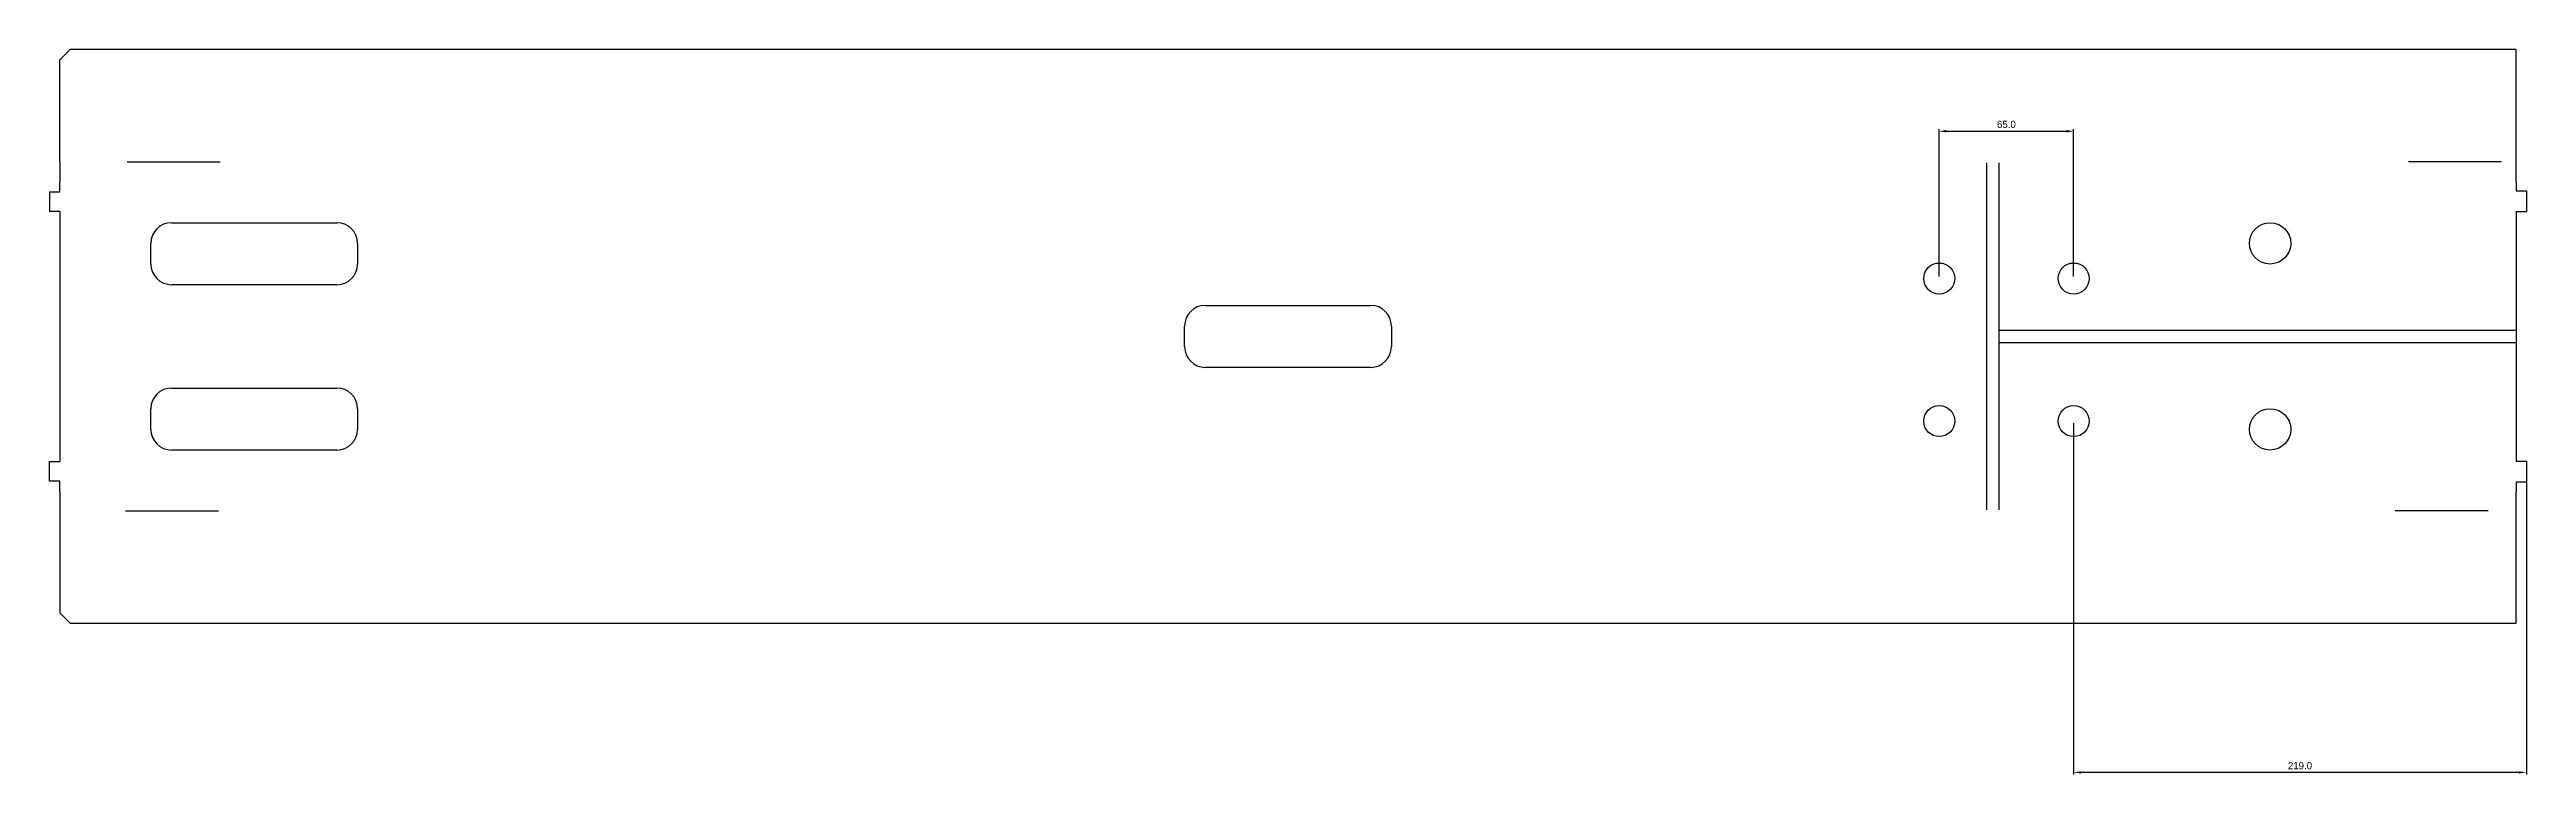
# Model space of a CAD drawing. Extents: x -521 to 4146, y -1144 to 297.
# Drawn here: x 541 to 1739, y -77 to 274 of the extents above; entities that cross this region are included whole.
import ezdxf

# ---------------------------------------------------------------- set-up
doc = ezdxf.new("R2010")
doc.units = 0
doc.header["$PDSIZE"] = -1
doc.linetypes.add('SLD-CONTINUA', pattern=[0])
doc.layers.get('0').update_dxf_attribs({"linetype": 'CONTINUOUS'})
doc.layers.get('Defpoints').update_dxf_attribs({"linetype": 'CONTINUOUS'})
doc.layers.add('MARCADO', color=5, linetype='CONTINUOUS')
doc.dimstyles.new('ISO-25', dxfattribs={"dimtxt": 2.5, "dimasz": 2.5, "dimexe": 1.25, "dimexo": 0.625, "dimtad": 1, "dimdsep": 46, "dimtxsty": 'Standard', "dimcen": 2.5, "dimadec": 0, "dimazin": 0, "dimtfac": 1, "dimtmove": 0, "dimatfit": 3, "dimfxl": 1, "dimarcsym": 0})

msp = doc.modelspace()

# ---------------------------------------------------------------- blocks, each defined once
blk = doc.blocks.new('*D52')
at = {"color": 0, "lineweight": -2, "transparency": 16777216}
for p, q in [((1520.4, 93.4), (1520.4, -76.5)), ((1739.4, 68.9), (1739.4, -76.5)), ((1523.9, -75.5), (1735.9, -75.5))]:
    blk.add_line(p, q, dxfattribs=at)
at = {"color": 0, "transparency": 16777216}
for points in [[(1523.9, -75), (1523.9, -76.1), (1520.4, -75.5)], [(1735.9, -75), (1735.9, -76.1), (1739.4, -75.5)]]:
    blk.add_solid(points, dxfattribs=at)
at = {"layer": 'Defpoints', "color": 0, "transparency": 16777216}
for p in [(1520.4, 94.4), (1739.4, 69.9), (1739.4, -75.5)]:
    blk.add_point(p, dxfattribs=at)
at = {"color": 0, "transparency": 16777216, "insert": (1629.9, -72.3), "char_height": 3.5, "attachment_point": 5}
blk.add_mtext('219.0', dxfattribs=at)
blk = doc.blocks.new('*D53')
at = {"color": 0, "lineweight": -2, "transparency": 16777216}
for p, q in [((1455.4, 164.4), (1455.4, 235.7)), ((1458.9, 234.7), (1516.9, 234.7)), ((1520.4, 164.4), (1520.4, 235.7))]:
    blk.add_line(p, q, dxfattribs=at)
at = {"color": 0, "transparency": 16777216}
for points in [[(1458.9, 235.3), (1458.9, 234.1), (1455.4, 234.7)], [(1516.9, 235.3), (1516.9, 234.1), (1520.4, 234.7)]]:
    blk.add_solid(points, dxfattribs=at)
at = {"layer": 'Defpoints', "color": 0, "transparency": 16777216}
for p in [(1520.4, 234.7), (1455.4, 163.4), (1520.4, 163.4)]:
    blk.add_point(p, dxfattribs=at)
at = {"color": 0, "transparency": 16777216, "insert": (1487.9, 238), "char_height": 3.5, "attachment_point": 5}
blk.add_mtext('65.0', dxfattribs=at)

# ---------------------------------------------------------------- dimensions: what is measured, and where the dimension line sits
for base, p1, p2, override, picture, middle in [((1520.43199279, 234.70470826), (1455.43199279, 163.44326649), (1520.43199279, 163.44326649), {"dimtxt": 3.5, "dimasz": 3.5, "dimexe": 1, "dimexo": 1, "dimgap": 1.524, "dimtih": 1, "dimtoh": 1, "dimdec": 1, "dimzin": 0, "dimtdec": 1, "dimtzin": 0}, '*D53', (1487.93199279, 237.97870826)), ((1739.43199279, -75.54467798), (1520.43199279, 94.44326649), (1739.43199279, 69.94327006), {"dimtxt": 3.5, "dimasz": 3.5, "dimexe": 1, "dimexo": 1, "dimgap": 1.524, "dimtih": 1, "dimtoh": 1, "dimdec": 1, "dimlfac": 1, "dimzin": 0, "dimtdec": 1, "dimtzin": 0}, '*D52', (1629.93199279, -72.27067798))]:
    dim = msp.add_linear_dim(base=base, p1=p1, p2=p2, dimstyle='ISO-25', override=override)
    dim.commit()
    dim.dimension.update_dxf_attribs({"geometry": picture, "text_midpoint": middle})

# ---------------------------------------------------------------- linework, layer by layer
for p, q in [((546.43198707, 269.24326649), (551.43198707, 274.24326649)), ((546.43198707, 219.84326649), (546.43198707, 269.24326649)), ((1734.43199274, 219.84326649), (1734.43199274, 274.24326649)), ((541.43194511, 205.44326693), (541.43194511, 195.94326693)), ((546.43198707, 195.94326693), (546.43198707, 74.94327006)), ((1734.43199274, 195.94326693), (1734.43199274, 74.94327006)), ((541.43194511, 65.44327006), (541.43194511, 74.94327006)), ((546.43198707, 51.04325934), (546.43198707, 1.64325934)), ((1734.43199274, -3.35674066), (1734.43199274, 51.04325934)), ((546.43198707, 1.64325934), (551.43198707, -3.35674066))]:
    msp.add_line(p, q)
at = {"color": 7, "linetype": 'SLD-CONTINUA'}
for p, q in [((1734.43199274, 274.24326649), (551.43198707, 274.24326649)), ((546.43198707, 219.84326649), (546.43198707, 210.44326682)), ((1734.43199274, 210.44326682), (1734.43199274, 219.84326649)), ((541.43194511, 205.44326693), (546.43198707, 205.44326693)), ((546.43198707, 205.44326693), (546.43198707, 210.44326682)), ((1734.43199274, 210.44326682), (1734.43199274, 205.94326693)), ((1734.43199274, 205.94326693), (1739.43199279, 205.94326693)), ((1739.43199279, 205.94326693), (1739.43199279, 195.94326693)), ((546.43198707, 195.94326693), (541.43198702, 195.94326693)), ((1734.43199274, 195.94326693), (1739.43199279, 195.94326693)), ((590.43201664, 170.44326679), (590.43201664, 180.4432647)), ((600.4320071, 190.44326634), (680.43205001, 190.44326634)), ((690.43204048, 180.4432647), (690.43204048, 170.44326679)), ((680.43205001, 160.44326887), (600.4320071, 160.44326887)), ((1100.4320071, 150.44326351), (1180.43199041, 150.44326351)), ((1090.43201664, 130.44326768), (1090.43201664, 140.44326559)), ((1190.43198087, 140.44326559), (1190.43198087, 130.44326768)), ((1180.43199041, 120.44326977), (1100.4320071, 120.44326977)), ((600.4320071, 110.4432644), (680.43205001, 110.4432644)), ((590.43201664, 90.44326112), (590.43201664, 100.44326649)), ((690.43204048, 100.44326649), (690.43204048, 90.44326112)), ((541.43198702, 74.94327006), (546.43198707, 74.94327006)), ((680.43205001, 80.44327066), (600.4320071, 80.44327066)), ((1739.43199279, 74.94327006), (1734.43199274, 74.94327006)), ((1739.43199279, 74.94327006), (1739.43199279, 64.94327006)), ((546.43198707, 65.44327006), (541.43194511, 65.44327006)), ((546.43198707, 60.44325993), (546.43198707, 65.44327006)), ((546.43198707, 60.44325993), (546.43198707, 51.04325934)), ((1734.43199274, 64.94327006), (1734.43199274, 60.44325993)), ((1739.43199279, 64.94327006), (1734.43199274, 64.94327006)), ((1734.43199274, 51.04325934), (1734.43199274, 60.44325993)), ((551.43198707, -3.35674066), (1734.43199274, -3.35674066))]:
    msp.add_line(p, q, dxfattribs=at)
for centre, radius in [((1615.43199279, 180.44326649), 10), ((1455.43199279, 163.44326649), 7.5), ((1520.43199279, 163.44326649), 7.5), ((1455.43199279, 94.44326649), 7.5), ((1520.43199279, 94.44326649), 7.5), ((1615.43199279, 90.44326649), 10)]:
    msp.add_circle(centre, radius, dxfattribs=at)
for centre, start, end in [((600.43199279, 180.44326649), 90, 180), ((680.43199279, 180.44326649), 0, 90), ((600.43199279, 170.44326649), 180, 270), ((680.43199279, 170.44326649), 270, 0), ((1100.43199279, 140.44326649), 90, 180), ((1180.43199279, 140.44326649), 0, 90), ((1100.43199279, 130.44326649), 180, 270), ((1180.43199279, 130.44326649), 270, 0), ((600.43199279, 100.44326649), 90, 180), ((680.43199279, 100.44326649), 0, 90), ((600.43199279, 90.44326649), 180, 270), ((680.43199279, 90.44326649), 270, 0)]:
    msp.add_arc(centre, 10, start, end, dxfattribs=at)
at = {"layer": 'MARCADO'}
for p, q in [((578.93089804, 219.84326649), (623.93089804, 219.84326649)), ((1727.30522488, 219.84326649), (1682.30522488, 219.84326649)), ((578.15520061, 51.04325934), (623.15520061, 51.04325934)), ((1720.86211497, 51.04325934), (1675.86211497, 51.04325934))]:
    msp.add_line(p, q, dxfattribs=at)
at = {"layer": 'MARCADO', "linetype": 'SLD-CONTINUA'}
for p, q in [((1478.43199828, 51.44326654), (1478.43199828, 219.44326148)), ((1484.43198063, 51.44326654), (1484.43198063, 219.44326148)), ((1484.43198063, 138.44326869), (1734.43199274, 138.44326869)), ((1484.43198063, 132.44326398), (1734.43199274, 132.44326398))]:
    msp.add_line(p, q, dxfattribs=at)

msp.set_redraw_order([(e.dxf.handle, doc.entitydb.next_handle()) for e in msp.query("TEXT MTEXT ATTDEF DIMENSION ARC_DIMENSION")])  # texts and dimensions are drawn at this point

doc.saveas('drawing.dxf')
